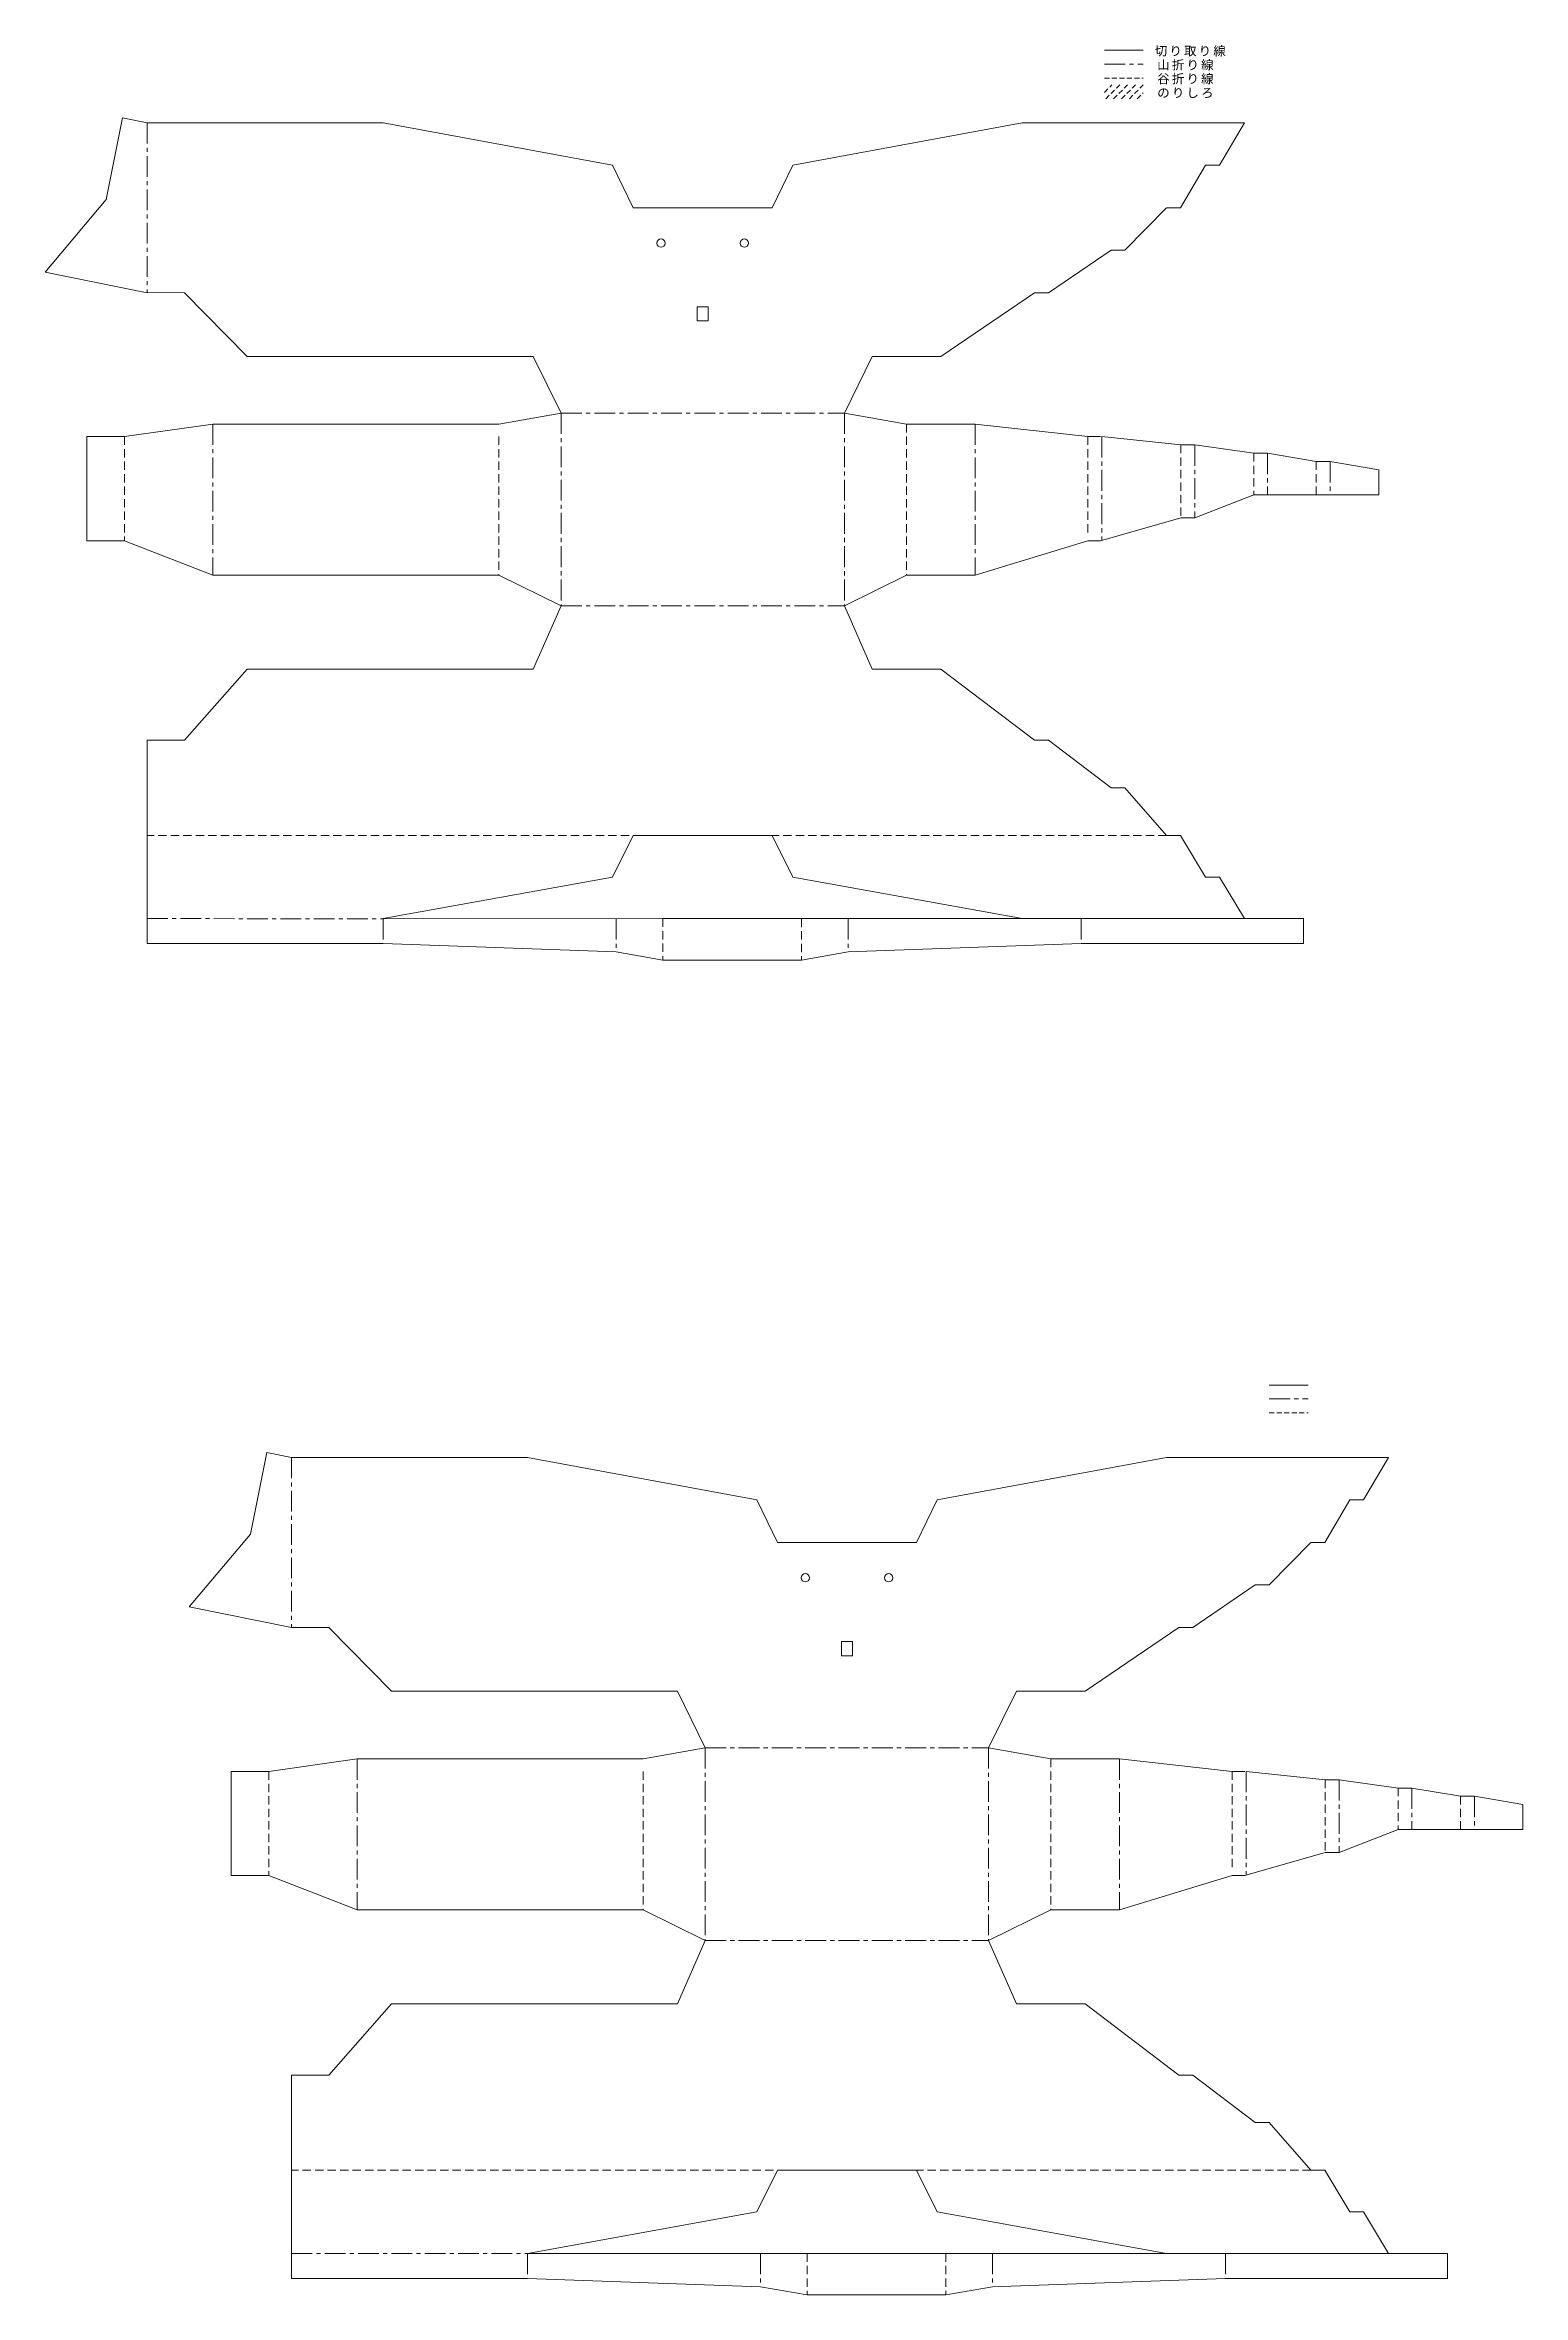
# Model space of a CAD drawing. Units: millimetres at full size, sheet at 1:300. Extents: x -1911260 to 408766, y -45196 to 976532.
# Drawn here: x -857508 to -751094, y 809045 to 971114 of the extents above; entities that cross this region are included whole.
import ezdxf

# ---------------------------------------------------------------- set-up
doc = ezdxf.new("R2010")
doc.units = ezdxf.units.MM
doc.header["$LTSCALE"] = 300
for name, pattern in [('CHAIN1', [8, 5, -1, 1, -1]), ('DASHED1', [1.8, 1.2, -0.6]), ('DASHED2', [3, 2, -1])]:
    doc.linetypes.add(name, pattern=pattern)
doc.layers.add('0-0', color=4, linetype='Continuous', lineweight=5)
doc.styles.add('ＭＳ ゴシック', font='')
doc.styles.get('ＭＳ ゴシック').set_extended_font_data('MS Gothic')

msp = doc.modelspace()

# ---------------------------------------------------------------- texts
at = {"layer": '0-0', "color": 7, "char_height": 659.8, "attachment_point": 7, "style": 'ＭＳ ゴシック'}
for s, insert in [('\\T1.17;切り取り線', (-777605, 970281.4)), ('\\T1.17;山折り線', (-777430, 969281.4)), ('\\T1.17;谷折り線', (-777430, 968281.4)), ('\\T1.17;のりしろ', (-777430, 967281.4))]:
    msp.add_mtext(s, dxfattribs=dict(at, insert=insert))

# ---------------------------------------------------------------- linework, layer by layer
at = {"layer": '0-0'}
for p, q in [((-781231.6, 970731.4), (-778431.6, 970731.4)), ((-851920.1, 965866.3), (-853095.8, 959982.6)), ((-787155, 965513.6), (-771155, 965513.6)), ((-857507.5, 954745.5), (-853095.8, 959982.6)), ((-857507.5, 954745.5), (-850155, 953273.6)), ((-833155, 908184.1), (-813031, 908181.1)), ((-769366.1, 874592.3), (-766566.1, 874592.3)), ((-841531.2, 869727.1), (-842706.9, 863843.5)), ((-847118.6, 858606.4), (-842706.9, 863843.5)), ((-847118.6, 858606.4), (-839766.1, 857134.4)), ((-822766.1, 812044.9), (-802642.1, 812041.9))]:
    msp.add_line(p, q, dxfattribs=at)
at = {"layer": '0-0', "color": 2, "linetype": 'CHAIN1'}
for p, q in [((-781231.6, 969731.4), (-778431.6, 969731.4)), ((-850155, 965513.6), (-850155, 953276.4)), ((-845427, 943803.6), (-845427, 932928.6)), ((-820355, 944603.6), (-799955, 944603.6)), ((-820355, 944603.6), (-820355, 930728.6)), ((-799955, 944603.6), (-799955, 930728.6)), ((-790533, 943803.6), (-790533, 932928.6)), ((-781421, 942903.6), (-781421, 935432)), ((-774721, 942303.6), (-774721, 937053.6)), ((-769479, 941703.6), (-769479, 938703.6)), ((-764981, 941103.6), (-764981, 938703.6)), ((-820355, 930728.6), (-799955, 930728.6)), ((-850155, 908184.1), (-833155, 908181.1)), ((-833155, 908181.1), (-833155, 906384.1)), ((-816385, 908181.1), (-816385, 905784.1)), ((-799677, 908181.1), (-799677, 905784.1)), ((-782907, 908184.1), (-782907, 906384.1)), ((-769366.1, 873592.3), (-766566.1, 873592.3)), ((-839766.1, 869374.4), (-839766.1, 857137.2)), ((-835038.1, 847664.4), (-835038.1, 836789.4)), ((-809966.1, 848464.4), (-789566.1, 848464.4)), ((-809966.1, 848464.4), (-809966.1, 834589.4)), ((-789566.1, 848464.4), (-789566.1, 834589.4)), ((-780144.1, 847664.4), (-780144.1, 836789.4)), ((-771032.1, 846764.4), (-771032.1, 839292.9)), ((-764332.1, 846164.4), (-764332.1, 840914.4)), ((-759090.1, 845564.4), (-759090.1, 842564.4)), ((-754592.1, 844964.4), (-754592.1, 842564.4)), ((-809966.1, 834589.4), (-789566.1, 834589.4)), ((-839766.1, 812044.9), (-822766.1, 812041.9)), ((-822766.1, 812041.9), (-822766.1, 810244.9)), ((-805996.1, 812041.9), (-805996.1, 809644.9)), ((-789288.1, 812041.9), (-789288.1, 809644.9)), ((-772518.1, 812044.9), (-772518.1, 810244.9))]:
    msp.add_line(p, q, dxfattribs=at)
at = {"layer": '0-0', "color": 7, "linetype": 'DASHED1'}
for p, q in [((-781231.6, 968731.4), (-778431.6, 968731.4)), ((-769366.1, 872592.3), (-766566.1, 872592.3))]:
    msp.add_line(p, q, dxfattribs=at)
at = {"layer": '0-0', "color": 2, "linetype": 'DASHED1'}
for p, q in [((-781231.6, 967700.1), (-780697.5, 968234.1)), ((-781131.9, 967234.1), (-780131.9, 968234.1)), ((-780566.2, 967234.1), (-779566.2, 968234.1)), ((-780000.5, 967234.1), (-779000.5, 968234.1)), ((-779434.8, 967234.1), (-778434.8, 968234.1)), ((-778869.1, 967234.1), (-778431.6, 967671.7))]:
    msp.add_line(p, q, dxfattribs=at)
at = {"layer": '0-0', "color": 7, "linetype": 'DASHED2'}
for p, q in [((-795483, 943803.6), (-795483, 932928.6)), ((-851790, 942903.6), (-851790, 935403.6)), ((-824827, 942903.6), (-824827, 932928.6)), ((-782421, 942903.6), (-782421, 935713.1)), ((-775721, 942303.6), (-775721, 937053.6)), ((-770479, 941703.6), (-770479, 938703.6)), ((-765981, 941103.6), (-765981, 938703.6)), ((-776755, 914184.1), (-850155, 914184.1)), ((-813031, 908184.1), (-813031, 905184.1)), ((-803031, 908181.1), (-803031, 905184.1)), ((-785094.1, 847664.4), (-785094.1, 836789.4)), ((-841401.1, 846764.4), (-841401.1, 839264.4)), ((-814438.1, 846764.4), (-814438.1, 836789.4)), ((-772032.1, 846764.4), (-772032.1, 839574)), ((-765332.1, 846164.4), (-765332.1, 840914.4)), ((-760090.1, 845564.4), (-760090.1, 842564.4)), ((-755592.1, 844964.4), (-755592.1, 842564.4)), ((-766366.1, 818044.9), (-839766.1, 818044.9)), ((-802642.1, 812044.9), (-802642.1, 809044.9)), ((-792642.1, 812041.9), (-792642.1, 809044.9))]:
    msp.add_line(p, q, dxfattribs=at)
at = {"layer": '0-0'}
for points in [[(-851920.1, 965866.3), (-850155, 965513.6), (-833155, 965513.6), (-816655, 962453.6), (-815155, 959393.6), (-805155, 959393.6), (-803655, 962453.6), (-787155, 965513.6)], [(-771155, 965513.6), (-772955, 962453.6), (-773955, 962453.6), (-775755, 959393.6), (-776725.9, 959387.9)], [(-776755, 959393.6), (-779755, 956333.6), (-780755, 956333.6), (-785255, 953273.6), (-786255, 953273.6), (-793005, 948683.6), (-797955, 948683.6), (-799955, 944603.6)], [(-850155, 953276.4), (-847455, 953273.6), (-842955, 948683.6), (-822355, 948683.6), (-820355, 944603.6), (-824827, 943803.6), (-845427, 943803.6)], [(-854490, 942903.6), (-851790, 942903.6), (-845427, 943803.6)], [(-799955, 944603.6), (-795483, 943803.6), (-790533, 943803.6), (-782421, 942903.6), (-781521, 942903.6)], [(-854490, 942903.6), (-854490, 935403.6), (-851790, 935403.6), (-845427, 932928.6), (-824827, 932928.6), (-820355, 930728.6), (-822355, 926164.6), (-842955, 926164.6), (-847455, 921030.1), (-850155, 921030.1), (-850155, 906384.1), (-833155, 906384.1), (-816385, 905784.1), (-813031, 905184.1), (-803031, 905184.1), (-799677, 905784.1)], [(-781421, 942903.6), (-775721, 942303.6), (-774721, 942303.6), (-770479, 941703.6), (-769479, 941703.6)], [(-769479, 941703.6), (-765981, 941103.6), (-764981, 941103.6), (-761483, 940503.6), (-761483, 938703.6), (-769479, 938703.6)], [(-782421, 935403.6), (-781521, 935403.6), (-775721, 937053.6), (-774721, 937053.6), (-770479, 938703.6), (-769479, 938703.6)], [(-799955, 930728.6), (-795483, 932928.6), (-790533, 932928.6), (-782421, 935403.6)], [(-799955, 930728.6), (-797955, 926164.6), (-793005, 926164.6), (-786255, 921030.1), (-785255, 921030.1), (-780755, 917607.1), (-779755, 917607.1), (-776755, 914184.1), (-775755, 914184.1), (-773955, 911184.1), (-772955, 911184.1), (-771155, 908184.1)], [(-815155, 914184.1), (-816655, 911184.1), (-833155, 908184.1)], [(-815155, 914184.1), (-805155, 914184.1), (-803655, 911184.1)], [(-813031, 908184.1), (-787155, 908184.1), (-803655, 911184.1)], [(-799677, 905784.1), (-782907, 906384.1), (-781007, 906384.1), (-766907, 906384.1), (-766907, 908184.1), (-787155, 908184.1)], [(-841531.2, 869727.1), (-839766.1, 869374.4), (-822766.1, 869374.4), (-806266.1, 866314.4), (-804766.1, 863254.4), (-794766.1, 863254.4), (-793266.1, 866314.4), (-776766.1, 869374.4), (-760766.1, 869374.4), (-762566.1, 866314.4), (-763566.1, 866314.4), (-765366.1, 863254.4), (-766336.9, 863248.8)], [(-766366.1, 863254.4), (-769366.1, 860194.4), (-770366.1, 860194.4), (-774866.1, 857134.4), (-775866.1, 857134.4), (-782616.1, 852544.4), (-787566.1, 852544.4), (-789566.1, 848464.4)], [(-839766.1, 857137.2), (-837066.1, 857134.4), (-832566.1, 852544.4), (-811966.1, 852544.4), (-809966.1, 848464.4), (-814438.1, 847664.4), (-835038.1, 847664.4)], [(-844101.1, 846764.4), (-841401.1, 846764.4), (-835038.1, 847664.4)], [(-789566.1, 848464.4), (-785094.1, 847664.4), (-780144.1, 847664.4), (-772032.1, 846764.4), (-771132.1, 846764.4)], [(-844101.1, 846764.4), (-844101.1, 839264.4), (-841401.1, 839264.4), (-835038.1, 836789.4), (-814438.1, 836789.4), (-809966.1, 834589.4), (-811966.1, 830025.4), (-832566.1, 830025.4), (-837066.1, 824890.9), (-839766.1, 824890.9), (-839766.1, 810244.9), (-822766.1, 810244.9), (-805996.1, 809644.9), (-802642.1, 809044.9), (-792642.1, 809044.9), (-789288.1, 809644.9)], [(-771032.1, 846764.4), (-765332.1, 846164.4), (-764332.1, 846164.4), (-760090.1, 845564.4), (-759090.1, 845564.4)], [(-759090.1, 845564.4), (-755592.1, 844964.4), (-754592.1, 844964.4), (-751094.1, 844364.4), (-751094.1, 842564.4), (-759090.1, 842564.4)], [(-772032.1, 839264.4), (-771132.1, 839264.4), (-765332.1, 840914.4), (-764332.1, 840914.4), (-760090.1, 842564.4), (-759090.1, 842564.4)], [(-789566.1, 834589.4), (-785094.1, 836789.4), (-780144.1, 836789.4), (-772032.1, 839264.4)], [(-789566.1, 834589.4), (-787566.1, 830025.4), (-782616.1, 830025.4), (-775866.1, 824890.9), (-774866.1, 824890.9), (-770366.1, 821467.9), (-769366.1, 821467.9), (-766366.1, 818044.9), (-765366.1, 818044.9), (-763566.1, 815044.9), (-762566.1, 815044.9), (-760766.1, 812044.9)], [(-804766.1, 818044.9), (-806266.1, 815044.9), (-822766.1, 812044.9)], [(-804766.1, 818044.9), (-794766.1, 818044.9), (-793266.1, 815044.9)], [(-802642.1, 812044.9), (-776766.1, 812044.9), (-793266.1, 815044.9)], [(-789288.1, 809644.9), (-772518.1, 810244.9), (-770618.1, 810244.9), (-756518.1, 810244.9), (-756518.1, 812044.9), (-776766.1, 812044.9)]]:
    msp.add_lwpolyline(points, dxfattribs=at)
for points in [[(-810555, 952253.6), (-809755, 952253.6), (-809755, 951233.6), (-810555, 951233.6)], [(-800166.1, 856114.4), (-799366.1, 856114.4), (-799366.1, 855094.4), (-800166.1, 855094.4)]]:
    msp.add_lwpolyline(points, close=True, dxfattribs=at)
for centre in [(-813155, 956843.6), (-807155, 956843.6), (-802766.1, 860704.4), (-796766.1, 860704.4)]:
    msp.add_circle(centre, 300, dxfattribs=at)

msp.set_redraw_order([(e.dxf.handle, doc.entitydb.next_handle()) for e in msp.query("TEXT MTEXT ATTDEF DIMENSION ARC_DIMENSION")])  # texts and dimensions are drawn at this point

doc.saveas('drawing.dxf')
